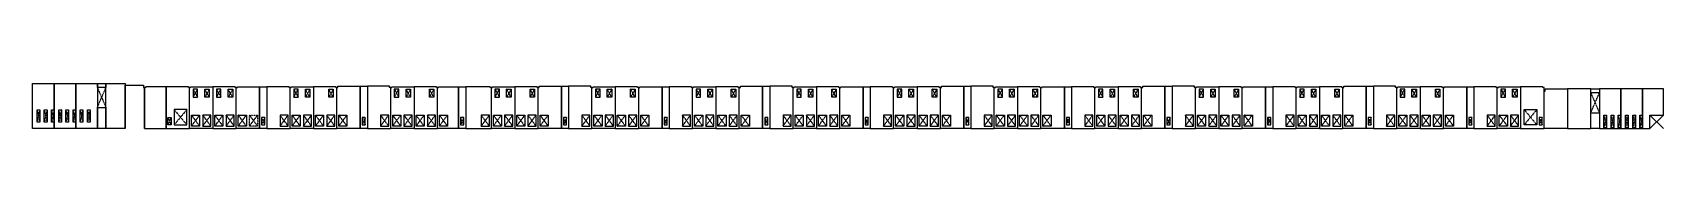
# Model space of a CAD drawing. Header units: inches. Extents: x -10781 to 50822, y -3854 to 38989.
# Drawn here: x -464 to 21263, y 38388 to 38989 of the extents above; entities that cross this region are included whole.
import ezdxf

# ---------------------------------------------------------------- set-up
doc = ezdxf.new("R2010")
doc.units = ezdxf.units.IN
doc.header["$LTSCALE"] = 0.025
doc.header["$MEASUREMENT"] = 0
doc.linetypes.add('HIDDEN', pattern=[6, 3, -3])
for name, color, linetype in [('0-35', 3, 'CONTINUOUS'), ('0-50', 10, 'CONTINUOUS'), ('hidden', 7, 'HIDDEN')]:
    doc.layers.add(name, color=color, linetype=linetype)

msp = doc.modelspace()

# ---------------------------------------------------------------- linework, layer by layer
at = {"layer": '0-35'}
for p, q in [((770.60264, 38387.8553), (770.499, 38964.8553)), ((1027.85265, 38387.8553), (1027.75457, 38933.85529))]:
    msp.add_line(p, q, dxfattribs=at)
for points in [[(-464.27236, 38387.8553), (-464.27236, 38988.8553), (-176.64736, 38988.8553), (-176.64736, 38387.8553)], [(-176.64736, 38387.8553), (-176.64736, 38988.8553), (110.60264, 38988.8553), (110.60264, 38387.8553)], [(110.60264, 38387.8553), (110.60264, 38988.8553), (397.97764, 38988.8553), (397.97764, 38387.8553)], [(397.97764, 38988.8553), (512.97764, 38988.8553), (512.97764, 38933.8553), (397.97764, 38933.8553)], [(770.60264, 38387.8553), (512.97764, 38387.8553), (512.97764, 38988.8553), (770.60264, 38988.8553)], [(1042.47765, 38933.8553), (1027.85265, 38933.8553), (1027.85265, 38387.8553), (1315.10265, 38387.8553), (1315.10265, 38941.8553), (1042.47765, 38941.8553)], [(1611.72765, 38941.8553), (1315.10265, 38941.8553), (1315.10265, 38387.8553), (1626.35265, 38387.8553), (1626.35265, 38933.8553), (1611.72765, 38933.8553)], [(1640.97765, 38941.8553), (1937.60265, 38941.8553), (1937.60265, 38387.8553), (1626.35265, 38387.8553), (1626.35265, 38933.8553), (1640.97765, 38933.8553)], [(1673.97765, 38804.14547), (1733.98462, 38804.14547), (1733.98462, 38912.1053), (1673.97765, 38912.1053)], [(1889.97765, 38804.14547), (1829.97068, 38804.14547), (1829.97068, 38912.1053), (1889.97765, 38912.1053)], [(2234.22765, 38941.8553), (1937.60265, 38941.8553), (1937.60265, 38387.8553), (2248.85265, 38387.8553), (2248.85265, 38933.8553), (2234.22765, 38933.8553)], [(1985.22765, 38804.14547), (2045.23462, 38804.14547), (2045.23462, 38912.1053), (1985.22765, 38912.1053)], [(2201.22765, 38804.14547), (2141.22068, 38804.14547), (2141.22068, 38912.1053), (2201.22765, 38912.1053)], [(2263.47765, 38941.8553), (2560.10265, 38941.8553), (2560.10265, 38387.8553), (2248.85265, 38387.8553), (2248.85265, 38933.8553), (2263.47765, 38933.8553)], [(2560.10265, 38941.8553), (2655.35265, 38941.8553), (2655.35265, 38387.8553), (2560.10265, 38387.8553)], [(2951.97765, 38941.9253), (2655.35265, 38941.9253), (2655.35265, 38387.9253), (2966.60265, 38387.9253), (2966.60265, 38933.9253), (2951.97765, 38933.9253)], [(2981.22765, 38941.9253), (3277.85265, 38941.9253), (3277.85265, 38387.9253), (2966.60265, 38387.9253), (2966.60265, 38933.9253), (2981.22765, 38933.9253)], [(3014.22765, 38804.21547), (3074.23462, 38804.21547), (3074.23462, 38912.1753), (3014.22765, 38912.1753)], [(3230.22765, 38804.21547), (3170.22068, 38804.21547), (3170.22068, 38912.1753), (3230.22765, 38912.1753)], [(3574.47765, 38941.9253), (3277.85265, 38941.9253), (3277.85265, 38387.9253), (3589.10265, 38387.9253), (3589.10265, 38933.9253), (3574.47765, 38933.9253)], [(3541.47765, 38804.21547), (3481.47068, 38804.21547), (3481.47068, 38912.1753), (3541.47765, 38912.1753)], [(3603.72765, 38950.9253), (3900.35265, 38950.9253), (3900.35265, 38387.9253), (3589.10265, 38387.9253), (3589.10265, 38933.9253), (3603.72765, 38933.9253)], [(3900.35265, 38950.9253), (3995.60265, 38950.9253), (3995.60265, 38387.9253), (3900.35265, 38387.9253)], [(4292.22765, 38950.9953), (3995.60265, 38950.9953), (3995.60265, 38387.9953), (4306.85265, 38387.9953), (4306.85265, 38933.9953), (4292.22765, 38933.9953)], [(4321.47765, 38941.9953), (4618.10265, 38941.9953), (4618.10265, 38387.9953), (4306.85265, 38387.9953), (4306.85265, 38933.9953), (4321.47765, 38933.9953)], [(4354.47765, 38804.28547), (4414.48462, 38804.28547), (4414.48462, 38912.2453), (4354.47765, 38912.2453)], [(4570.47765, 38804.28547), (4510.47068, 38804.28547), (4510.47068, 38912.2453), (4570.47765, 38912.2453)], [(4914.72765, 38941.9953), (4618.10265, 38941.9953), (4618.10265, 38387.9953), (4929.35265, 38387.9953), (4929.35265, 38933.9953), (4914.72765, 38933.9953)], [(4881.72765, 38804.28547), (4821.72068, 38804.28547), (4821.72068, 38912.2453), (4881.72765, 38912.2453)], [(4943.97765, 38941.9953), (5210.60265, 38941.9953), (5210.60265, 38387.9953), (4929.35265, 38387.9953), (4929.35265, 38933.9953), (4943.97765, 38933.9953)], [(5210.60265, 38941.9953), (5306.22765, 38941.9953), (5306.22765, 38387.9953), (5210.60265, 38387.9953)], [(5633.22765, 38942.36915), (5306.22765, 38942.36915), (5306.22765, 38388.36915), (5647.85265, 38388.36915), (5647.85265, 38934.36915), (5633.22765, 38934.36915)], [(5662.47765, 38942.36915), (5959.10265, 38942.36915), (5959.10265, 38388.36915), (5647.85265, 38388.36915), (5647.85265, 38934.36915), (5662.47765, 38934.36915)], [(5695.47765, 38804.65933), (5755.48462, 38804.65933), (5755.48462, 38912.61915), (5695.47765, 38912.61915)], [(5911.47765, 38804.65933), (5851.47068, 38804.65933), (5851.47068, 38912.61915), (5911.47765, 38912.61915)], [(6255.72765, 38942.36915), (5959.10265, 38942.36915), (5959.10265, 38388.36915), (6270.35265, 38388.36915), (6270.35265, 38934.36915), (6255.72765, 38934.36915)], [(6222.72765, 38804.65933), (6162.72068, 38804.65933), (6162.72068, 38912.61915), (6222.72765, 38912.61915)], [(6284.97765, 38951.36915), (6581.60265, 38951.36915), (6581.60265, 38388.36915), (6270.35265, 38388.36915), (6270.35265, 38934.36915), (6284.97765, 38934.36915)], [(6581.60265, 38951.36915), (6676.85265, 38951.36915), (6676.85265, 38388.36915), (6581.60265, 38388.36915)], [(6973.47765, 38951.36915), (6676.85265, 38951.36915), (6676.85265, 38388.36915), (6988.10265, 38388.36915), (6988.10265, 38934.36915), (6973.47765, 38934.36915)], [(7002.72765, 38942.36915), (7299.35265, 38942.36915), (7299.35265, 38388.36915), (6988.10265, 38388.36915), (6988.10265, 38934.36915), (7002.72765, 38934.36915)], [(7035.72765, 38804.65933), (7095.73462, 38804.65933), (7095.73462, 38912.61915), (7035.72765, 38912.61915)], [(7251.72765, 38804.65933), (7191.72068, 38804.65933), (7191.72068, 38912.61915), (7251.72765, 38912.61915)], [(7595.97765, 38942.36915), (7299.35265, 38942.36915), (7299.35265, 38388.36915), (7610.60265, 38388.36915), (7610.60265, 38934.36915), (7595.97765, 38934.36915)], [(7562.97765, 38804.65933), (7502.97068, 38804.65933), (7502.97068, 38912.61915), (7562.97765, 38912.61915)], [(7625.22765, 38942.36915), (7921.85265, 38942.36915), (7921.85265, 38388.36915), (7610.60265, 38388.36915), (7610.60265, 38934.36915), (7625.22765, 38934.36915)], [(7921.85265, 38942.36915), (8017.10265, 38942.36915), (8017.10265, 38388.36915), (7921.85265, 38388.36915)], [(8313.72765, 38942.36915), (8017.10265, 38942.36915), (8017.10265, 38388.36915), (8328.35265, 38388.36915), (8328.35265, 38934.36915), (8313.72765, 38934.36915)], [(8342.97765, 38942.36915), (8639.60265, 38942.36915), (8639.60265, 38388.36915), (8328.35265, 38388.36915), (8328.35265, 38934.36915), (8342.97765, 38934.36915)], [(8375.97765, 38804.65933), (8435.98462, 38804.65933), (8435.98462, 38912.61915), (8375.97765, 38912.61915)], [(8591.97765, 38804.65933), (8531.97068, 38804.65933), (8531.97068, 38912.61915), (8591.97765, 38912.61915)], [(8936.22765, 38942.36915), (8639.60265, 38942.36915), (8639.60265, 38388.36915), (8950.85265, 38388.36915), (8950.85265, 38934.36915), (8936.22765, 38934.36915)], [(8903.22765, 38804.65933), (8843.22068, 38804.65933), (8843.22068, 38912.61915), (8903.22765, 38912.61915)], [(8965.47765, 38951.36915), (9262.10265, 38951.36915), (9262.10265, 38388.36915), (8950.85265, 38388.36915), (8950.85265, 38934.36915), (8965.47765, 38934.36915)], [(9262.10265, 38951.29915), (9357.35265, 38951.29915), (9357.35265, 38388.29915), (9262.10265, 38388.29915)], [(9653.97765, 38951.43915), (9357.35265, 38951.43915), (9357.35265, 38388.43915), (9668.60265, 38388.43915), (9668.60265, 38934.43915), (9653.97765, 38934.43915)], [(9683.22765, 38942.36915), (9979.22765, 38942.36915), (9979.22765, 38388.36915), (9668.60265, 38388.36915), (9668.60265, 38934.36915), (9683.22765, 38934.36915)], [(9716.22765, 38804.65933), (9776.23462, 38804.65933), (9776.23462, 38912.61915), (9716.22765, 38912.61915)], [(9932.22765, 38804.65933), (9872.22068, 38804.65933), (9872.22068, 38912.61915), (9932.22765, 38912.61915)], [(10275.22765, 38942.36915), (9979.22765, 38942.36915), (9979.22765, 38388.36915), (10289.85265, 38388.36915), (10289.85265, 38934.36915), (10275.22765, 38934.36915)], [(10242.22765, 38804.65933), (10182.22068, 38804.65933), (10182.22068, 38912.61915), (10242.22765, 38912.61915)], [(10304.47765, 38942.36915), (10601.10265, 38942.36915), (10601.10265, 38388.36915), (10289.85265, 38388.36915), (10289.85265, 38934.36915), (10304.47765, 38934.36915)], [(10601.10265, 38942.36915), (10696.35265, 38942.36915), (10696.35265, 38388.36915), (10601.10265, 38388.36915)], [(10992.97765, 38942.36915), (10696.35265, 38942.36915), (10696.35265, 38388.36915), (11007.60265, 38388.36915), (11007.60265, 38934.36915), (10992.97765, 38934.36915)], [(11022.22765, 38942.36915), (11318.85265, 38942.36915), (11318.85265, 38388.36915), (11007.60265, 38388.36915), (11007.60265, 38934.36915), (11022.22765, 38934.36915)], [(11055.22765, 38804.65933), (11115.23462, 38804.65933), (11115.23462, 38912.61915), (11055.22765, 38912.61915)], [(11271.22765, 38804.65933), (11211.22068, 38804.65933), (11211.22068, 38912.61915), (11271.22765, 38912.61915)], [(11615.47765, 38942.36915), (11318.85265, 38942.36915), (11318.85265, 38388.36915), (11630.10265, 38388.36915), (11630.10265, 38934.36915), (11615.47765, 38934.36915)], [(11582.47765, 38804.65933), (11522.47068, 38804.65933), (11522.47068, 38912.61915), (11582.47765, 38912.61915)], [(11644.72765, 38951.36915), (11941.35265, 38951.36915), (11941.35265, 38388.36915), (11630.10265, 38388.36915), (11630.10265, 38934.36915), (11644.72765, 38934.36915)], [(11941.35265, 38951.29915), (12036.60265, 38951.29915), (12036.60265, 38388.29915), (11941.35265, 38388.29915)], [(12333.22765, 38951.43915), (12036.60265, 38951.43915), (12036.60265, 38388.43915), (12347.85265, 38388.43915), (12347.85265, 38934.43915), (12333.22765, 38934.43915)], [(12362.47765, 38942.43915), (12659.10265, 38942.43915), (12659.10265, 38388.43915), (12347.85265, 38388.43915), (12347.85265, 38934.43915), (12362.47765, 38934.43915)], [(12395.47765, 38804.72933), (12455.48462, 38804.72933), (12455.48462, 38912.68915), (12395.47765, 38912.68915)], [(12611.47765, 38804.72933), (12551.47068, 38804.72933), (12551.47068, 38912.68915), (12611.47765, 38912.68915)], [(12955.72765, 38942.43915), (12659.10265, 38942.43915), (12659.10265, 38388.43915), (12970.35265, 38388.43915), (12970.35265, 38934.43915), (12955.72765, 38934.43915)], [(12922.72765, 38804.72933), (12862.72068, 38804.72933), (12862.72068, 38912.68915), (12922.72765, 38912.68915)], [(12984.97765, 38942.43915), (13281.60265, 38942.43915), (13281.60265, 38388.43915), (12970.35265, 38388.43915), (12970.35265, 38934.43915), (12984.97765, 38934.43915)], [(13281.60265, 38942.43915), (13376.85265, 38942.43915), (13376.85265, 38388.43915), (13281.60265, 38388.43915)], [(13673.47765, 38942.43915), (13376.85265, 38942.43915), (13376.85265, 38388.43915), (13688.10265, 38388.43915), (13688.10265, 38934.43915), (13673.47765, 38934.43915)], [(13702.72765, 38942.43915), (13999.35265, 38942.43915), (13999.35265, 38388.43915), (13688.10265, 38388.43915), (13688.10265, 38934.43915), (13702.72765, 38934.43915)], [(13735.72765, 38804.72933), (13795.73462, 38804.72933), (13795.73462, 38912.68915), (13735.72765, 38912.68915)], [(13951.72765, 38804.72933), (13891.72068, 38804.72933), (13891.72068, 38912.68915), (13951.72765, 38912.68915)], [(14295.97765, 38942.43915), (13999.35265, 38942.43915), (13999.35265, 38388.43915), (14310.60265, 38388.43915), (14310.60265, 38934.43915), (14295.97765, 38934.43915)], [(14262.97765, 38804.72933), (14202.97068, 38804.72933), (14202.97068, 38912.68915), (14262.97765, 38912.68915)], [(14325.22765, 38951.43915), (14621.85265, 38951.43915), (14621.85265, 38388.43915), (14310.60265, 38388.43915), (14310.60265, 38934.43915), (14325.22765, 38934.43915)], [(14621.85265, 38951.36915), (14717.10265, 38951.36915), (14717.10265, 38388.36915), (14621.85265, 38388.36915)], [(15013.72765, 38951.36915), (14717.10265, 38951.36915), (14717.10265, 38388.36915), (15028.35265, 38388.36915), (15028.35265, 38934.36915), (15013.72765, 38934.36915)], [(15042.97765, 38942.29915), (15339.97765, 38942.29915), (15339.97765, 38388.29915), (15028.35265, 38388.29915), (15028.35265, 38934.29915), (15042.97765, 38934.29915)], [(15075.97765, 38804.58933), (15135.98462, 38804.58933), (15135.98462, 38912.54915), (15075.97765, 38912.54915)], [(15291.97765, 38804.58933), (15231.97068, 38804.58933), (15231.97068, 38912.54915), (15291.97765, 38912.54915)], [(15636.97765, 38942.29915), (15339.97765, 38942.29915), (15339.97765, 38388.29915), (15651.60265, 38388.29915), (15651.60265, 38934.29915), (15636.97765, 38934.29915)], [(15603.97765, 38804.58933), (15543.97068, 38804.58933), (15543.97068, 38912.54915), (15603.97765, 38912.54915)], [(15666.22765, 38942.29915), (15962.85265, 38942.29915), (15962.85265, 38388.29915), (15651.60265, 38388.29915), (15651.60265, 38934.29915), (15666.22765, 38934.29915)], [(15962.85265, 38942.29915), (16058.10265, 38942.29915), (16058.10265, 38388.29915), (15962.85265, 38388.29915)], [(16354.72765, 38942.29915), (16058.10265, 38942.29915), (16058.10265, 38388.29915), (16369.35265, 38388.29915), (16369.35265, 38934.29915), (16354.72765, 38934.29915)], [(16383.97765, 38942.29915), (16680.60265, 38942.29915), (16680.60265, 38388.29915), (16369.35265, 38388.29915), (16369.35265, 38934.29915), (16383.97765, 38934.29915)], [(16416.97765, 38804.58933), (16476.98462, 38804.58933), (16476.98462, 38912.54915), (16416.97765, 38912.54915)], [(16632.97765, 38804.58933), (16572.97068, 38804.58933), (16572.97068, 38912.54915), (16632.97765, 38912.54915)], [(16977.22765, 38942.29915), (16680.60265, 38942.29915), (16680.60265, 38388.29915), (16991.85265, 38388.29915), (16991.85265, 38934.29915), (16977.22765, 38934.29915)], [(16944.22765, 38804.58933), (16884.22068, 38804.58933), (16884.22068, 38912.54915), (16944.22765, 38912.54915)], [(17006.47765, 38951.29915), (17303.10265, 38951.29915), (17303.10265, 38388.29915), (16991.85265, 38388.29915), (16991.85265, 38934.29915), (17006.47765, 38934.29915)], [(17303.10265, 38951.22915), (17398.35265, 38951.22915), (17398.35265, 38388.22915), (17303.10265, 38388.22915)], [(17694.97765, 38951.22915), (17398.35265, 38951.22915), (17398.35265, 38388.22915), (17709.60265, 38388.22915), (17709.60265, 38934.22915), (17694.97765, 38934.22915)], [(17724.22765, 38942.22915), (18020.85265, 38942.22915), (18020.85265, 38388.22915), (17709.60265, 38388.22915), (17709.60265, 38934.22915), (17724.22765, 38934.22915)], [(17757.22765, 38804.51933), (17817.23462, 38804.51933), (17817.23462, 38912.47915), (17757.22765, 38912.47915)], [(17973.22765, 38804.51933), (17913.22068, 38804.51933), (17913.22068, 38912.47915), (17973.22765, 38912.47915)], [(18317.47765, 38942.22915), (18020.85265, 38942.22915), (18020.85265, 38388.22915), (18332.10265, 38388.22915), (18332.10265, 38934.22915), (18317.47765, 38934.22915)], [(18284.47765, 38804.51933), (18224.47068, 38804.51933), (18224.47068, 38912.47915), (18284.47765, 38912.47915)], [(18346.72765, 38942.22915), (18643.35265, 38942.22915), (18643.35265, 38388.22915), (18332.10265, 38388.22915), (18332.10265, 38934.22915), (18346.72765, 38934.22915)], [(18643.35265, 38942.22915), (18738.60265, 38942.22915), (18738.60265, 38388.22915), (18643.35265, 38388.22915)], [(19035.22765, 38942.22915), (18738.60265, 38942.22915), (18738.60265, 38388.22915), (19049.85265, 38388.22915), (19049.85265, 38934.22915), (19035.22765, 38934.22915)], [(19064.47765, 38942.22915), (19361.10265, 38942.22915), (19361.10265, 38388.22915), (19049.85265, 38388.22915), (19049.85265, 38934.22915), (19064.47765, 38934.22915)], [(19097.47765, 38804.51933), (19157.48462, 38804.51933), (19157.48462, 38912.47915), (19097.47765, 38912.47915)], [(19313.47765, 38804.51933), (19253.47068, 38804.51933), (19253.47068, 38912.47915), (19313.47765, 38912.47915)], [(19657.72765, 38942.22915), (19361.10265, 38942.22915), (19361.10265, 38388.22915), (19672.35265, 38388.22915), (19672.35265, 38934.22915), (19657.72765, 38934.22915)], [(19686.97765, 38917.22915), (19983.60265, 38917.22915), (19983.60265, 38388.22915), (19672.35265, 38388.22915), (19672.35265, 38886.22915), (19686.97765, 38886.22915)], [(20295.22765, 38917.22915), (19983.60265, 38917.22915), (19983.60265, 38388.22915), (20295.22765, 38388.22915)], [(20295.22765, 38917.22915), (20410.22765, 38917.22915), (20410.22765, 38862.22915), (20295.22765, 38862.22915)], [(20697.85265, 38388.22915), (20697.85265, 38917.22915), (20410.22765, 38917.22915), (20410.22765, 38388.22915)], [(20985.10265, 38388.22915), (20985.10265, 38917.22915), (20697.85265, 38917.22915), (20697.85265, 38388.22915)], [(21080.72765, 38567.22915), (21262.72765, 38567.22915), (21262.72765, 38917.22915), (20985.10265, 38917.22915), (20985.10265, 38388.22915), (21080.72765, 38388.22915)], [(-404.26539, 38470.8553), (-404.26539, 38638.8553), (-368.26539, 38638.8553), (-368.26539, 38470.8553)], [(-308.26539, 38470.8553), (-308.26539, 38638.8553), (-272.26539, 38638.8553), (-272.26539, 38470.8553)], [(-212.26539, 38470.8553), (-212.26539, 38638.8553), (-176.64736, 38638.8553), (-176.64736, 38470.8553)], [(-117.01539, 38470.8553), (-117.01539, 38638.8553), (-81.01539, 38638.8553), (-81.01539, 38470.8553)], [(-21.01539, 38470.8553), (-21.01539, 38638.8553), (14.98461, 38638.8553), (14.98461, 38470.8553)], [(74.98461, 38470.8553), (74.98461, 38638.8553), (110.60264, 38638.8553), (110.60264, 38470.8553)], [(170.22764, 38470.8553), (170.22764, 38638.8553), (206.22764, 38638.8553), (206.22764, 38470.8553)], [(266.22764, 38470.8553), (266.22764, 38638.8553), (302.22764, 38638.8553), (302.22764, 38470.8553)], [(397.97764, 38387.8553), (397.97764, 38668.8553), (512.97764, 38668.8553), (512.97764, 38387.8553)], [(1338.72765, 38436.8553), (1338.72765, 38533.3553), (1379.72765, 38533.3553), (1379.72765, 38436.8553)], [(1590.47765, 38436.8553), (1590.47765, 38639.8553), (1421.47765, 38639.8553), (1421.47765, 38436.8553)], [(1652.97765, 38566.85575), (1760.97765, 38566.85575), (1760.97765, 38420.8553), (1652.97765, 38420.8553)], [(1910.97765, 38566.85575), (1802.97765, 38566.85575), (1802.97765, 38420.8553), (1910.97765, 38420.8553)], [(1964.22765, 38566.85575), (2072.22765, 38566.85575), (2072.22765, 38420.8553), (1964.22765, 38420.8553)], [(2222.22765, 38566.85575), (2114.22765, 38566.85575), (2114.22765, 38420.8553), (2222.22765, 38420.8553)], [(2275.47765, 38566.85575), (2383.47765, 38566.85575), (2383.47765, 38420.8553), (2275.47765, 38420.8553)], [(2628.22765, 38533.3553), (2587.22765, 38533.3553), (2587.22765, 38436.8553), (2628.22765, 38436.8553)], [(2939.97765, 38566.92575), (2831.97765, 38566.92575), (2831.97765, 38420.9253), (2939.97765, 38420.9253)], [(2993.22765, 38566.92575), (3101.22765, 38566.92575), (3101.22765, 38420.9253), (2993.22765, 38420.9253)], [(3251.22765, 38566.92575), (3143.22765, 38566.92575), (3143.22765, 38420.9253), (3251.22765, 38420.9253)], [(3304.47765, 38566.92575), (3412.47765, 38566.92575), (3412.47765, 38420.9253), (3304.47765, 38420.9253)], [(3562.47765, 38566.92575), (3454.47765, 38566.92575), (3454.47765, 38420.9253), (3562.47765, 38420.9253)], [(3615.72765, 38566.92575), (3723.72765, 38566.92575), (3723.72765, 38420.9253), (3615.72765, 38420.9253)], [(3968.47765, 38533.4253), (3927.47765, 38533.4253), (3927.47765, 38436.9253), (3968.47765, 38436.9253)], [(4280.22765, 38566.99575), (4172.22765, 38566.99575), (4172.22765, 38420.9953), (4280.22765, 38420.9953)], [(4333.47765, 38566.99575), (4441.47765, 38566.99575), (4441.47765, 38420.9953), (4333.47765, 38420.9953)], [(4591.47765, 38566.99575), (4483.47765, 38566.99575), (4483.47765, 38420.9953), (4591.47765, 38420.9953)], [(4644.72765, 38566.99575), (4752.72765, 38566.99575), (4752.72765, 38420.9953), (4644.72765, 38420.9953)], [(4902.72765, 38566.99575), (4794.72765, 38566.99575), (4794.72765, 38420.9953), (4902.72765, 38420.9953)], [(4955.97765, 38566.99575), (5063.97765, 38566.99575), (5063.97765, 38420.9953), (4955.97765, 38420.9953)], [(5278.72765, 38533.4953), (5237.72765, 38533.4953), (5237.72765, 38436.9953), (5278.72765, 38436.9953)], [(5621.22765, 38567.36961), (5513.22765, 38567.36961), (5513.22765, 38421.36915), (5621.22765, 38421.36915)], [(5674.47765, 38567.36961), (5782.47765, 38567.36961), (5782.47765, 38421.36915), (5674.47765, 38421.36915)], [(5932.47765, 38567.36961), (5824.47765, 38567.36961), (5824.47765, 38421.36915), (5932.47765, 38421.36915)], [(5985.72765, 38567.36961), (6093.72765, 38567.36961), (6093.72765, 38421.36915), (5985.72765, 38421.36915)], [(6243.72765, 38567.36961), (6135.72765, 38567.36961), (6135.72765, 38421.36915), (6243.72765, 38421.36915)], [(6296.97765, 38567.36961), (6404.97765, 38567.36961), (6404.97765, 38421.36915), (6296.97765, 38421.36915)], [(6649.72765, 38533.86915), (6608.72765, 38533.86915), (6608.72765, 38437.36915), (6649.72765, 38437.36915)], [(6961.47765, 38567.36961), (6853.47765, 38567.36961), (6853.47765, 38421.36915), (6961.47765, 38421.36915)], [(7014.72765, 38567.36961), (7122.72765, 38567.36961), (7122.72765, 38421.36915), (7014.72765, 38421.36915)], [(7272.72765, 38567.36961), (7164.72765, 38567.36961), (7164.72765, 38421.36915), (7272.72765, 38421.36915)], [(7325.97765, 38567.36961), (7433.97765, 38567.36961), (7433.97765, 38421.36915), (7325.97765, 38421.36915)], [(7583.97765, 38567.36961), (7475.97765, 38567.36961), (7475.97765, 38421.36915), (7583.97765, 38421.36915)], [(7637.22765, 38567.36961), (7745.22765, 38567.36961), (7745.22765, 38421.36915), (7637.22765, 38421.36915)], [(7989.97765, 38533.86915), (7948.97765, 38533.86915), (7948.97765, 38437.36915), (7989.97765, 38437.36915)], [(8301.72765, 38567.36961), (8193.72765, 38567.36961), (8193.72765, 38421.36915), (8301.72765, 38421.36915)], [(8354.97765, 38567.36961), (8462.97765, 38567.36961), (8462.97765, 38421.36915), (8354.97765, 38421.36915)], [(8612.97765, 38567.36961), (8504.97765, 38567.36961), (8504.97765, 38421.36915), (8612.97765, 38421.36915)], [(8666.22765, 38567.36961), (8774.22765, 38567.36961), (8774.22765, 38421.36915), (8666.22765, 38421.36915)], [(8924.22765, 38567.36961), (8816.22765, 38567.36961), (8816.22765, 38421.36915), (8924.22765, 38421.36915)], [(8977.47765, 38567.36961), (9085.47765, 38567.36961), (9085.47765, 38421.36915), (8977.47765, 38421.36915)], [(9330.22765, 38533.79915), (9289.22765, 38533.79915), (9289.22765, 38437.29915), (9330.22765, 38437.29915)], [(9641.97765, 38567.43961), (9533.97765, 38567.43961), (9533.97765, 38421.43915), (9641.97765, 38421.43915)], [(9695.22765, 38567.36961), (9803.22765, 38567.36961), (9803.22765, 38421.36915), (9695.22765, 38421.36915)], [(9953.22765, 38567.36961), (9845.22765, 38567.36961), (9845.22765, 38421.36915), (9953.22765, 38421.36915)], [(10005.22765, 38567.36961), (10113.22765, 38567.36961), (10113.22765, 38421.36915), (10005.22765, 38421.36915)], [(10263.22765, 38567.36961), (10155.22765, 38567.36961), (10155.22765, 38421.36915), (10263.22765, 38421.36915)], [(10316.47765, 38567.36961), (10424.47765, 38567.36961), (10424.47765, 38421.36915), (10316.47765, 38421.36915)], [(10669.22765, 38533.86915), (10628.22765, 38533.86915), (10628.22765, 38437.36915), (10669.22765, 38437.36915)], [(10980.97765, 38567.36961), (10872.97765, 38567.36961), (10872.97765, 38421.36915), (10980.97765, 38421.36915)], [(11034.22765, 38567.36961), (11142.22765, 38567.36961), (11142.22765, 38421.36915), (11034.22765, 38421.36915)], [(11292.22765, 38567.36961), (11184.22765, 38567.36961), (11184.22765, 38421.36915), (11292.22765, 38421.36915)], [(11345.47765, 38567.36961), (11453.47765, 38567.36961), (11453.47765, 38421.36915), (11345.47765, 38421.36915)], [(11603.47765, 38567.36961), (11495.47765, 38567.36961), (11495.47765, 38421.36915), (11603.47765, 38421.36915)], [(11656.72765, 38567.36961), (11764.72765, 38567.36961), (11764.72765, 38421.36915), (11656.72765, 38421.36915)], [(12009.47765, 38533.79915), (11968.47765, 38533.79915), (11968.47765, 38437.29915), (12009.47765, 38437.29915)], [(12321.22765, 38567.43961), (12213.22765, 38567.43961), (12213.22765, 38421.43915), (12321.22765, 38421.43915)], [(12374.47765, 38567.43961), (12482.47765, 38567.43961), (12482.47765, 38421.43915), (12374.47765, 38421.43915)], [(12632.47765, 38567.43961), (12524.47765, 38567.43961), (12524.47765, 38421.43915), (12632.47765, 38421.43915)], [(12685.72765, 38567.43961), (12793.72765, 38567.43961), (12793.72765, 38421.43915), (12685.72765, 38421.43915)], [(12943.72765, 38567.43961), (12835.72765, 38567.43961), (12835.72765, 38421.43915), (12943.72765, 38421.43915)], [(12996.97765, 38567.43961), (13104.97765, 38567.43961), (13104.97765, 38421.43915), (12996.97765, 38421.43915)], [(13349.72765, 38533.93915), (13308.72765, 38533.93915), (13308.72765, 38437.43915), (13349.72765, 38437.43915)], [(13661.47765, 38567.43961), (13553.47765, 38567.43961), (13553.47765, 38421.43915), (13661.47765, 38421.43915)], [(13714.72765, 38567.43961), (13822.72765, 38567.43961), (13822.72765, 38421.43915), (13714.72765, 38421.43915)], [(13972.72765, 38567.43961), (13864.72765, 38567.43961), (13864.72765, 38421.43915), (13972.72765, 38421.43915)], [(14025.97765, 38567.43961), (14133.97765, 38567.43961), (14133.97765, 38421.43915), (14025.97765, 38421.43915)], [(14283.97765, 38567.43961), (14175.97765, 38567.43961), (14175.97765, 38421.43915), (14283.97765, 38421.43915)], [(14337.22765, 38567.43961), (14445.22765, 38567.43961), (14445.22765, 38421.43915), (14337.22765, 38421.43915)], [(14689.97765, 38533.86915), (14648.97765, 38533.86915), (14648.97765, 38437.36915), (14689.97765, 38437.36915)], [(15001.72765, 38567.36961), (14893.72765, 38567.36961), (14893.72765, 38421.36915), (15001.72765, 38421.36915)], [(15054.97765, 38567.29961), (15162.97765, 38567.29961), (15162.97765, 38421.29915), (15054.97765, 38421.29915)], [(15312.97765, 38567.29961), (15204.97765, 38567.29961), (15204.97765, 38421.29915), (15312.97765, 38421.29915)], [(15366.97765, 38567.29961), (15474.97765, 38567.29961), (15474.97765, 38421.29915), (15366.97765, 38421.29915)], [(15624.97765, 38567.29961), (15516.97765, 38567.29961), (15516.97765, 38421.29915), (15624.97765, 38421.29915)], [(15678.22765, 38567.29961), (15786.22765, 38567.29961), (15786.22765, 38421.29915), (15678.22765, 38421.29915)], [(16030.97765, 38533.79915), (15989.97765, 38533.79915), (15989.97765, 38437.29915), (16030.97765, 38437.29915)], [(16342.72765, 38567.29961), (16234.72765, 38567.29961), (16234.72765, 38421.29915), (16342.72765, 38421.29915)], [(16395.97765, 38567.29961), (16503.97765, 38567.29961), (16503.97765, 38421.29915), (16395.97765, 38421.29915)], [(16653.97765, 38567.29961), (16545.97765, 38567.29961), (16545.97765, 38421.29915), (16653.97765, 38421.29915)], [(16707.22765, 38567.29961), (16815.22765, 38567.29961), (16815.22765, 38421.29915), (16707.22765, 38421.29915)], [(16965.22765, 38567.29961), (16857.22765, 38567.29961), (16857.22765, 38421.29915), (16965.22765, 38421.29915)], [(17018.47765, 38567.29961), (17126.47765, 38567.29961), (17126.47765, 38421.29915), (17018.47765, 38421.29915)], [(17371.22765, 38533.72915), (17330.22765, 38533.72915), (17330.22765, 38437.22915), (17371.22765, 38437.22915)], [(17682.97765, 38567.22961), (17574.97765, 38567.22961), (17574.97765, 38421.22915), (17682.97765, 38421.22915)], [(17736.22765, 38567.22961), (17844.22765, 38567.22961), (17844.22765, 38421.22915), (17736.22765, 38421.22915)], [(17994.22765, 38567.22961), (17886.22765, 38567.22961), (17886.22765, 38421.22915), (17994.22765, 38421.22915)], [(18047.47765, 38567.22961), (18155.47765, 38567.22961), (18155.47765, 38421.22915), (18047.47765, 38421.22915)], [(18305.47765, 38567.22961), (18197.47765, 38567.22961), (18197.47765, 38421.22915), (18305.47765, 38421.22915)], [(18358.72765, 38567.22961), (18466.72765, 38567.22961), (18466.72765, 38421.22915), (18358.72765, 38421.22915)], [(18711.47765, 38533.72915), (18670.47765, 38533.72915), (18670.47765, 38437.22915), (18711.47765, 38437.22915)], [(19023.22765, 38567.22961), (18915.22765, 38567.22961), (18915.22765, 38421.22915), (19023.22765, 38421.22915)], [(19076.47765, 38567.22961), (19184.47765, 38567.22961), (19184.47765, 38421.22915), (19076.47765, 38421.22915)], [(19334.47765, 38567.22961), (19226.47765, 38567.22961), (19226.47765, 38421.22915), (19334.47765, 38421.22915)], [(19576.72765, 38640.22915), (19576.72765, 38437.22915), (19407.72765, 38437.22915), (19407.72765, 38640.22915)], [(19649.72765, 38533.72915), (19608.72765, 38533.72915), (19608.72765, 38437.22915), (19649.72765, 38437.22915)], [(20295.22765, 38388.22915), (20295.22765, 38597.22915), (20410.22765, 38597.22915), (20410.22765, 38388.22915)], [(20470.22765, 38399.22915), (20470.22765, 38567.22915), (20506.22765, 38567.22915), (20506.22765, 38399.22915)], [(20566.22765, 38399.22915), (20566.22765, 38567.22915), (20602.22765, 38567.22915), (20602.22765, 38399.22915)], [(20662.22765, 38399.22915), (20662.22765, 38567.22915), (20697.85265, 38567.22915), (20697.85265, 38399.22915)], [(20757.47765, 38399.22915), (20757.47765, 38567.22915), (20793.47765, 38567.22915), (20793.47765, 38399.22915)], [(20853.47765, 38399.22915), (20853.47765, 38567.22915), (20889.47765, 38567.22915), (20889.47765, 38399.22915)], [(20949.47765, 38399.22915), (20949.47765, 38567.22915), (20985.10265, 38567.22915), (20985.10265, 38399.22915)]]:
    msp.add_lwpolyline(points, close=True, dxfattribs=at)
msp.add_lwpolyline([(770.499, 38964.8553), (1013.124, 38964.85528), (1013.124, 38933.85528), (1027.75457, 38933.85529)], dxfattribs=at)
at = {"layer": '0-50'}
for p, q in [((21262.72765, 38567.22915), (21080.72765, 38388.22915)), ((21262.72765, 38388.22915), (21080.72765, 38567.22915))]:
    msp.add_line(p, q, dxfattribs=at)
at = {"layer": 'hidden'}
for p, q in [((397.97764, 38933.8553), (512.99207, 38668.96144)), ((397.97764, 38668.8553), (512.99207, 38933.84784)), ((1673.97765, 38912.1053), (1733.98462, 38804.14547)), ((1673.97765, 38804.14547), (1733.98462, 38912.1053)), ((1889.97765, 38912.1053), (1829.97068, 38804.14547)), ((1889.97765, 38804.14547), (1829.97068, 38912.1053)), ((1985.22765, 38912.1053), (2045.23462, 38804.14547)), ((1985.22765, 38804.14547), (2045.23462, 38912.1053)), ((2201.22765, 38912.1053), (2141.22068, 38804.14547)), ((2201.22765, 38804.14547), (2141.22068, 38912.1053)), ((3014.22765, 38912.1753), (3074.23462, 38804.21547)), ((3014.22765, 38804.21547), (3074.23462, 38912.1753)), ((3230.22765, 38912.1753), (3170.22068, 38804.21547)), ((3230.22765, 38804.21547), (3170.22068, 38912.1753)), ((3541.47765, 38912.1753), (3481.47068, 38804.21547)), ((3541.47765, 38804.21547), (3481.47068, 38912.1753)), ((4354.47765, 38912.2453), (4414.48462, 38804.28547)), ((4354.47765, 38804.28547), (4414.48462, 38912.2453)), ((4570.47765, 38912.2453), (4510.47068, 38804.28547)), ((4570.47765, 38804.28547), (4510.47068, 38912.2453)), ((4881.72765, 38912.2453), (4821.72068, 38804.28547)), ((4881.72765, 38804.28547), (4821.72068, 38912.2453)), ((5695.47765, 38912.61915), (5755.48462, 38804.65933)), ((5695.47765, 38804.65933), (5755.48462, 38912.61915)), ((5911.47765, 38912.61915), (5851.47068, 38804.65933)), ((5911.47765, 38804.65933), (5851.47068, 38912.61915)), ((6222.72765, 38912.61915), (6162.72068, 38804.65933)), ((6222.72765, 38804.65933), (6162.72068, 38912.61915)), ((7035.72765, 38912.61915), (7095.73462, 38804.65933)), ((7035.72765, 38804.65933), (7095.73462, 38912.61915)), ((7251.72765, 38912.61915), (7191.72068, 38804.65933)), ((7251.72765, 38804.65933), (7191.72068, 38912.61915)), ((7562.97765, 38912.61915), (7502.97068, 38804.65933)), ((7562.97765, 38804.65933), (7502.97068, 38912.61915)), ((8375.97765, 38912.61915), (8435.98462, 38804.65933)), ((8375.97765, 38804.65933), (8435.98462, 38912.61915)), ((8591.97765, 38912.61915), (8531.97068, 38804.65933)), ((8591.97765, 38804.65933), (8531.97068, 38912.61915)), ((8903.22765, 38912.61915), (8843.22068, 38804.65933)), ((8903.22765, 38804.65933), (8843.22068, 38912.61915)), ((9716.22765, 38912.61915), (9776.23462, 38804.65933)), ((9716.22765, 38804.65933), (9776.23462, 38912.61915)), ((9932.22765, 38912.61915), (9872.22068, 38804.65933)), ((9932.22765, 38804.65933), (9872.22068, 38912.61915)), ((10242.22765, 38912.61915), (10182.22068, 38804.65933)), ((10242.22765, 38804.65933), (10182.22068, 38912.61915)), ((11055.22765, 38912.61915), (11115.23462, 38804.65933)), ((11055.22765, 38804.65933), (11115.23462, 38912.61915)), ((11271.22765, 38912.61915), (11211.22068, 38804.65933)), ((11271.22765, 38804.65933), (11211.22068, 38912.61915)), ((11582.47765, 38912.61915), (11522.47068, 38804.65933)), ((11582.47765, 38804.65933), (11522.47068, 38912.61915)), ((12395.47765, 38912.68915), (12455.48462, 38804.72933)), ((12395.47765, 38804.72933), (12455.48462, 38912.68915)), ((12611.47765, 38912.68915), (12551.47068, 38804.72933)), ((12611.47765, 38804.72933), (12551.47068, 38912.68915)), ((12922.72765, 38912.68915), (12862.72068, 38804.72933)), ((12922.72765, 38804.72933), (12862.72068, 38912.68915)), ((13735.72765, 38912.68915), (13795.73462, 38804.72933)), ((13735.72765, 38804.72933), (13795.73462, 38912.68915)), ((13951.72765, 38912.68915), (13891.72068, 38804.72933)), ((13951.72765, 38804.72933), (13891.72068, 38912.68915)), ((14262.97765, 38912.68915), (14202.97068, 38804.72933)), ((14262.97765, 38804.72933), (14202.97068, 38912.68915)), ((15075.97765, 38912.54915), (15135.98462, 38804.58933)), ((15075.97765, 38804.58933), (15135.98462, 38912.54915)), ((15291.97765, 38912.54915), (15231.97068, 38804.58933)), ((15291.97765, 38804.58933), (15231.97068, 38912.54915)), ((15603.97765, 38912.54915), (15543.97068, 38804.58933)), ((15603.97765, 38804.58933), (15543.97068, 38912.54915)), ((16416.97765, 38912.54915), (16476.98462, 38804.58933)), ((16416.97765, 38804.58933), (16476.98462, 38912.54915)), ((16632.97765, 38912.54915), (16572.97068, 38804.58933)), ((16632.97765, 38804.58933), (16572.97068, 38912.54915)), ((16944.22765, 38912.54915), (16884.22068, 38804.58933)), ((16944.22765, 38804.58933), (16884.22068, 38912.54915)), ((17757.22765, 38912.47915), (17817.23462, 38804.51933)), ((17757.22765, 38804.51933), (17817.23462, 38912.47915)), ((17973.22765, 38912.47915), (17913.22068, 38804.51933)), ((17973.22765, 38804.51933), (17913.22068, 38912.47915)), ((18284.47765, 38912.47915), (18224.47068, 38804.51933)), ((18284.47765, 38804.51933), (18224.47068, 38912.47915)), ((19097.47765, 38912.47915), (19157.48462, 38804.51933)), ((19097.47765, 38804.51933), (19157.48462, 38912.47915)), ((19313.47765, 38912.47915), (19253.47068, 38804.51933)), ((19313.47765, 38804.51933), (19253.47068, 38912.47915)), ((20295.22765, 38862.22915), (20410.24207, 38597.33529)), ((20295.22765, 38597.22915), (20410.24207, 38862.2217)), ((-404.26539, 38638.8553), (-368.26539, 38470.8553)), ((-368.26539, 38638.8553), (-404.26539, 38470.8553)), ((-308.26539, 38638.8553), (-272.26539, 38470.8553)), ((-272.26539, 38638.8553), (-308.26539, 38470.8553)), ((-212.26539, 38638.8553), (-176.64736, 38470.8553)), ((-176.64736, 38638.8553), (-212.26539, 38470.8553)), ((-117.01539, 38638.8553), (-81.01539, 38470.8553)), ((-81.01539, 38638.8553), (-117.01539, 38470.8553)), ((-21.01539, 38638.8553), (14.98461, 38470.8553)), ((14.98461, 38638.8553), (-21.01539, 38470.8553)), ((74.98461, 38638.8553), (110.60264, 38470.8553)), ((110.60264, 38638.8553), (74.98461, 38470.8553)), ((170.22764, 38638.8553), (206.22764, 38470.8553)), ((206.22764, 38638.8553), (170.22764, 38470.8553)), ((266.22764, 38638.8553), (302.22764, 38470.8553)), ((302.22764, 38638.8553), (266.22764, 38470.8553)), ((1652.97765, 38420.8553), (1760.97765, 38566.85575)), ((1760.97765, 38420.8553), (1652.97765, 38566.85575)), ((1910.97765, 38420.8553), (1802.97765, 38566.85575)), ((1802.97765, 38420.8553), (1910.97765, 38566.85575)), ((1964.22765, 38420.8553), (2072.22765, 38566.85575)), ((2072.22765, 38420.8553), (1964.22765, 38566.85575)), ((2222.22765, 38420.8553), (2114.22765, 38566.85575)), ((2114.22765, 38420.8553), (2222.22765, 38566.85575)), ((2275.47765, 38420.8553), (2383.47765, 38566.85575)), ((2383.47765, 38420.8553), (2275.47765, 38566.85575)), ((2425.47765, 38420.8553), (2533.47765, 38566.85575)), ((2533.47765, 38420.8553), (2425.47765, 38566.85575)), ((2939.97765, 38420.9253), (2831.97765, 38566.92575)), ((2831.97765, 38420.9253), (2939.97765, 38566.92575)), ((2993.22765, 38420.9253), (3101.22765, 38566.92575)), ((3101.22765, 38420.9253), (2993.22765, 38566.92575)), ((3251.22765, 38420.9253), (3143.22765, 38566.92575)), ((3143.22765, 38420.9253), (3251.22765, 38566.92575)), ((3304.47765, 38420.9253), (3412.47765, 38566.92575)), ((3412.47765, 38420.9253), (3304.47765, 38566.92575)), ((3562.47765, 38420.9253), (3454.47765, 38566.92575)), ((3454.47765, 38420.9253), (3562.47765, 38566.92575)), ((3615.72765, 38420.9253), (3723.72765, 38566.92575)), ((3723.72765, 38420.9253), (3615.72765, 38566.92575)), ((4280.22765, 38420.9953), (4172.22765, 38566.99575)), ((4172.22765, 38420.9953), (4280.22765, 38566.99575)), ((4333.47765, 38420.9953), (4441.47765, 38566.99575)), ((4441.47765, 38420.9953), (4333.47765, 38566.99575)), ((4591.47765, 38420.9953), (4483.47765, 38566.99575)), ((4483.47765, 38420.9953), (4591.47765, 38566.99575)), ((4644.72765, 38420.9953), (4752.72765, 38566.99575)), ((4752.72765, 38420.9953), (4644.72765, 38566.99575)), ((4902.72765, 38420.9953), (4794.72765, 38566.99575)), ((4794.72765, 38420.9953), (4902.72765, 38566.99575)), ((4955.97765, 38420.9953), (5063.97765, 38566.99575)), ((5063.97765, 38420.9953), (4955.97765, 38566.99575)), ((5621.22765, 38421.36915), (5513.22765, 38567.36961)), ((5513.22765, 38421.36915), (5621.22765, 38567.36961)), ((5674.47765, 38421.36915), (5782.47765, 38567.36961)), ((5782.47765, 38421.36915), (5674.47765, 38567.36961)), ((5932.47765, 38421.36915), (5824.47765, 38567.36961)), ((5824.47765, 38421.36915), (5932.47765, 38567.36961)), ((5985.72765, 38421.36915), (6093.72765, 38567.36961)), ((6093.72765, 38421.36915), (5985.72765, 38567.36961)), ((6243.72765, 38421.36915), (6135.72765, 38567.36961)), ((6135.72765, 38421.36915), (6243.72765, 38567.36961)), ((6296.97765, 38421.36915), (6404.97765, 38567.36961)), ((6404.97765, 38421.36915), (6296.97765, 38567.36961)), ((6961.47765, 38421.36915), (6853.47765, 38567.36961)), ((6853.47765, 38421.36915), (6961.47765, 38567.36961)), ((7014.72765, 38421.36915), (7122.72765, 38567.36961)), ((7122.72765, 38421.36915), (7014.72765, 38567.36961)), ((7272.72765, 38421.36915), (7164.72765, 38567.36961)), ((7164.72765, 38421.36915), (7272.72765, 38567.36961)), ((7325.97765, 38421.36915), (7433.97765, 38567.36961)), ((7433.97765, 38421.36915), (7325.97765, 38567.36961)), ((7583.97765, 38421.36915), (7475.97765, 38567.36961)), ((7475.97765, 38421.36915), (7583.97765, 38567.36961)), ((7637.22765, 38421.36915), (7745.22765, 38567.36961)), ((7745.22765, 38421.36915), (7637.22765, 38567.36961)), ((8301.72765, 38421.36915), (8193.72765, 38567.36961)), ((8193.72765, 38421.36915), (8301.72765, 38567.36961)), ((8354.97765, 38421.36915), (8462.97765, 38567.36961)), ((8462.97765, 38421.36915), (8354.97765, 38567.36961)), ((8612.97765, 38421.36915), (8504.97765, 38567.36961)), ((8504.97765, 38421.36915), (8612.97765, 38567.36961)), ((8666.22765, 38421.36915), (8774.22765, 38567.36961)), ((8774.22765, 38421.36915), (8666.22765, 38567.36961)), ((8924.22765, 38421.36915), (8816.22765, 38567.36961)), ((8816.22765, 38421.36915), (8924.22765, 38567.36961)), ((8977.47765, 38421.36915), (9085.47765, 38567.36961)), ((9085.47765, 38421.36915), (8977.47765, 38567.36961)), ((9641.97765, 38421.43915), (9533.97765, 38567.43961)), ((9533.97765, 38421.43915), (9641.97765, 38567.43961)), ((9695.22765, 38421.36915), (9803.22765, 38567.36961)), ((9803.22765, 38421.36915), (9695.22765, 38567.36961)), ((9953.22765, 38421.36915), (9845.22765, 38567.36961)), ((9845.22765, 38421.36915), (9953.22765, 38567.36961)), ((10005.22765, 38421.36915), (10113.22765, 38567.36961)), ((10113.22765, 38421.36915), (10005.22765, 38567.36961)), ((10263.22765, 38421.36915), (10155.22765, 38567.36961)), ((10155.22765, 38421.36915), (10263.22765, 38567.36961)), ((10316.47765, 38421.36915), (10424.47765, 38567.36961)), ((10424.47765, 38421.36915), (10316.47765, 38567.36961)), ((10980.97765, 38421.36915), (10872.97765, 38567.36961)), ((10872.97765, 38421.36915), (10980.97765, 38567.36961)), ((11034.22765, 38421.36915), (11142.22765, 38567.36961)), ((11142.22765, 38421.36915), (11034.22765, 38567.36961)), ((11292.22765, 38421.36915), (11184.22765, 38567.36961)), ((11184.22765, 38421.36915), (11292.22765, 38567.36961)), ((11345.47765, 38421.36915), (11453.47765, 38567.36961)), ((11453.47765, 38421.36915), (11345.47765, 38567.36961)), ((11603.47765, 38421.36915), (11495.47765, 38567.36961)), ((11495.47765, 38421.36915), (11603.47765, 38567.36961)), ((11656.72765, 38421.36915), (11764.72765, 38567.36961)), ((11764.72765, 38421.36915), (11656.72765, 38567.36961)), ((12321.22765, 38421.43915), (12213.22765, 38567.43961)), ((12213.22765, 38421.43915), (12321.22765, 38567.43961)), ((12374.47765, 38421.43915), (12482.47765, 38567.43961)), ((12482.47765, 38421.43915), (12374.47765, 38567.43961)), ((12632.47765, 38421.43915), (12524.47765, 38567.43961)), ((12524.47765, 38421.43915), (12632.47765, 38567.43961)), ((12685.72765, 38421.43915), (12793.72765, 38567.43961)), ((12793.72765, 38421.43915), (12685.72765, 38567.43961)), ((12943.72765, 38421.43915), (12835.72765, 38567.43961)), ((12835.72765, 38421.43915), (12943.72765, 38567.43961)), ((12996.97765, 38421.43915), (13104.97765, 38567.43961)), ((13104.97765, 38421.43915), (12996.97765, 38567.43961)), ((13661.47765, 38421.43915), (13553.47765, 38567.43961)), ((13553.47765, 38421.43915), (13661.47765, 38567.43961)), ((13714.72765, 38421.43915), (13822.72765, 38567.43961)), ((13822.72765, 38421.43915), (13714.72765, 38567.43961)), ((13972.72765, 38421.43915), (13864.72765, 38567.43961)), ((13864.72765, 38421.43915), (13972.72765, 38567.43961)), ((14025.97765, 38421.43915), (14133.97765, 38567.43961)), ((14133.97765, 38421.43915), (14025.97765, 38567.43961)), ((14283.97765, 38421.43915), (14175.97765, 38567.43961)), ((14175.97765, 38421.43915), (14283.97765, 38567.43961)), ((14337.22765, 38421.43915), (14445.22765, 38567.43961)), ((14445.22765, 38421.43915), (14337.22765, 38567.43961)), ((15001.72765, 38421.36915), (14893.72765, 38567.36961)), ((14893.72765, 38421.36915), (15001.72765, 38567.36961)), ((15054.97765, 38421.29915), (15162.97765, 38567.29961)), ((15162.97765, 38421.29915), (15054.97765, 38567.29961)), ((15312.97765, 38421.29915), (15204.97765, 38567.29961)), ((15204.97765, 38421.29915), (15312.97765, 38567.29961)), ((15366.97765, 38421.29915), (15474.97765, 38567.29961)), ((15474.97765, 38421.29915), (15366.97765, 38567.29961)), ((15624.97765, 38421.29915), (15516.97765, 38567.29961)), ((15516.97765, 38421.29915), (15624.97765, 38567.29961)), ((15678.22765, 38421.29915), (15786.22765, 38567.29961)), ((15786.22765, 38421.29915), (15678.22765, 38567.29961)), ((16342.72765, 38421.29915), (16234.72765, 38567.29961)), ((16234.72765, 38421.29915), (16342.72765, 38567.29961)), ((16395.97765, 38421.29915), (16503.97765, 38567.29961)), ((16503.97765, 38421.29915), (16395.97765, 38567.29961)), ((16653.97765, 38421.29915), (16545.97765, 38567.29961)), ((16545.97765, 38421.29915), (16653.97765, 38567.29961)), ((16707.22765, 38421.29915), (16815.22765, 38567.29961)), ((16815.22765, 38421.29915), (16707.22765, 38567.29961)), ((16965.22765, 38421.29915), (16857.22765, 38567.29961)), ((16857.22765, 38421.29915), (16965.22765, 38567.29961)), ((17018.47765, 38421.29915), (17126.47765, 38567.29961)), ((17126.47765, 38421.29915), (17018.47765, 38567.29961)), ((17682.97765, 38421.22915), (17574.97765, 38567.22961)), ((17574.97765, 38421.22915), (17682.97765, 38567.22961)), ((17736.22765, 38421.22915), (17844.22765, 38567.22961)), ((17844.22765, 38421.22915), (17736.22765, 38567.22961)), ((17994.22765, 38421.22915), (17886.22765, 38567.22961)), ((17886.22765, 38421.22915), (17994.22765, 38567.22961)), ((18047.47765, 38421.22915), (18155.47765, 38567.22961)), ((18155.47765, 38421.22915), (18047.47765, 38567.22961)), ((18305.47765, 38421.22915), (18197.47765, 38567.22961)), ((18197.47765, 38421.22915), (18305.47765, 38567.22961)), ((18358.72765, 38421.22915), (18466.72765, 38567.22961)), ((18466.72765, 38421.22915), (18358.72765, 38567.22961)), ((19023.22765, 38421.22915), (18915.22765, 38567.22961)), ((18915.22765, 38421.22915), (19023.22765, 38567.22961)), ((19076.47765, 38421.22915), (19184.47765, 38567.22961)), ((19184.47765, 38421.22915), (19076.47765, 38567.22961)), ((19334.47765, 38421.22915), (19226.47765, 38567.22961)), ((19226.47765, 38421.22915), (19334.47765, 38567.22961))]:
    msp.add_line(p, q, dxfattribs=at)
for points in [[(1379.72765, 38533.3553), (1338.72765, 38436.8553)], [(1338.72765, 38533.3553), (1379.72765, 38436.8553)], [(1590.47765, 38639.8553), (1421.47765, 38436.8553)], [(1421.47765, 38639.8553), (1590.47765, 38436.8553)], [(2628.22765, 38533.3553), (2587.22765, 38436.8553)], [(2587.22765, 38533.3553), (2628.22765, 38436.8553)], [(3968.47765, 38533.4253), (3927.47765, 38436.9253)], [(3927.47765, 38533.4253), (3968.47765, 38436.9253)], [(5278.72765, 38533.4953), (5237.72765, 38436.9953)], [(5237.72765, 38533.4953), (5278.72765, 38436.9953)], [(6649.72765, 38533.86915), (6608.72765, 38437.36915)], [(6608.72765, 38533.86915), (6649.72765, 38437.36915)], [(7989.97765, 38533.86915), (7948.97765, 38437.36915)], [(7948.97765, 38533.86915), (7989.97765, 38437.36915)], [(9330.22765, 38533.79915), (9289.22765, 38437.29915)], [(9289.22765, 38533.79915), (9330.22765, 38437.29915)], [(10669.22765, 38533.86915), (10628.22765, 38437.36915)], [(10628.22765, 38533.86915), (10669.22765, 38437.36915)], [(12009.47765, 38533.79915), (11968.47765, 38437.29915)], [(11968.47765, 38533.79915), (12009.47765, 38437.29915)], [(13349.72765, 38533.93915), (13308.72765, 38437.43915)], [(13308.72765, 38533.93915), (13349.72765, 38437.43915)], [(14689.97765, 38533.86915), (14648.97765, 38437.36915)], [(14648.97765, 38533.86915), (14689.97765, 38437.36915)], [(16030.97765, 38533.79915), (15989.97765, 38437.29915)], [(15989.97765, 38533.79915), (16030.97765, 38437.29915)], [(17371.22765, 38533.72915), (17330.22765, 38437.22915)], [(17330.22765, 38533.72915), (17371.22765, 38437.22915)], [(18711.47765, 38533.72915), (18670.47765, 38437.22915)], [(18670.47765, 38533.72915), (18711.47765, 38437.22915)], [(19576.72765, 38640.22915), (19407.72765, 38437.22915)], [(19407.72765, 38640.22915), (19576.72765, 38437.22915)], [(19649.72765, 38533.72915), (19608.72765, 38437.22915)], [(19608.72765, 38533.72915), (19649.72765, 38437.22915)], [(20506.22765, 38567.22915), (20470.22765, 38399.22915)], [(20470.22765, 38567.22915), (20506.22765, 38399.22915)], [(20602.22765, 38567.22915), (20566.22765, 38399.22915)], [(20566.22765, 38567.22915), (20602.22765, 38399.22915)], [(20697.85265, 38567.22915), (20662.22765, 38399.22915)], [(20662.22765, 38567.22915), (20697.85265, 38399.22915)], [(20793.47765, 38567.22915), (20757.47765, 38399.22915)], [(20757.47765, 38567.22915), (20793.47765, 38399.22915)], [(20889.47765, 38567.22915), (20853.47765, 38399.22915)], [(20853.47765, 38567.22915), (20889.47765, 38399.22915)], [(20985.10265, 38567.22915), (20949.47765, 38399.22915)], [(20949.47765, 38567.22915), (20985.10265, 38399.22915)]]:
    msp.add_lwpolyline(points, dxfattribs=at)
msp.add_lwpolyline([(2425.47765, 38566.85575), (2533.47765, 38566.85575), (2533.47765, 38420.8553), (2425.47765, 38420.8553)], close=True, dxfattribs=at)

doc.saveas('drawing.dxf')
